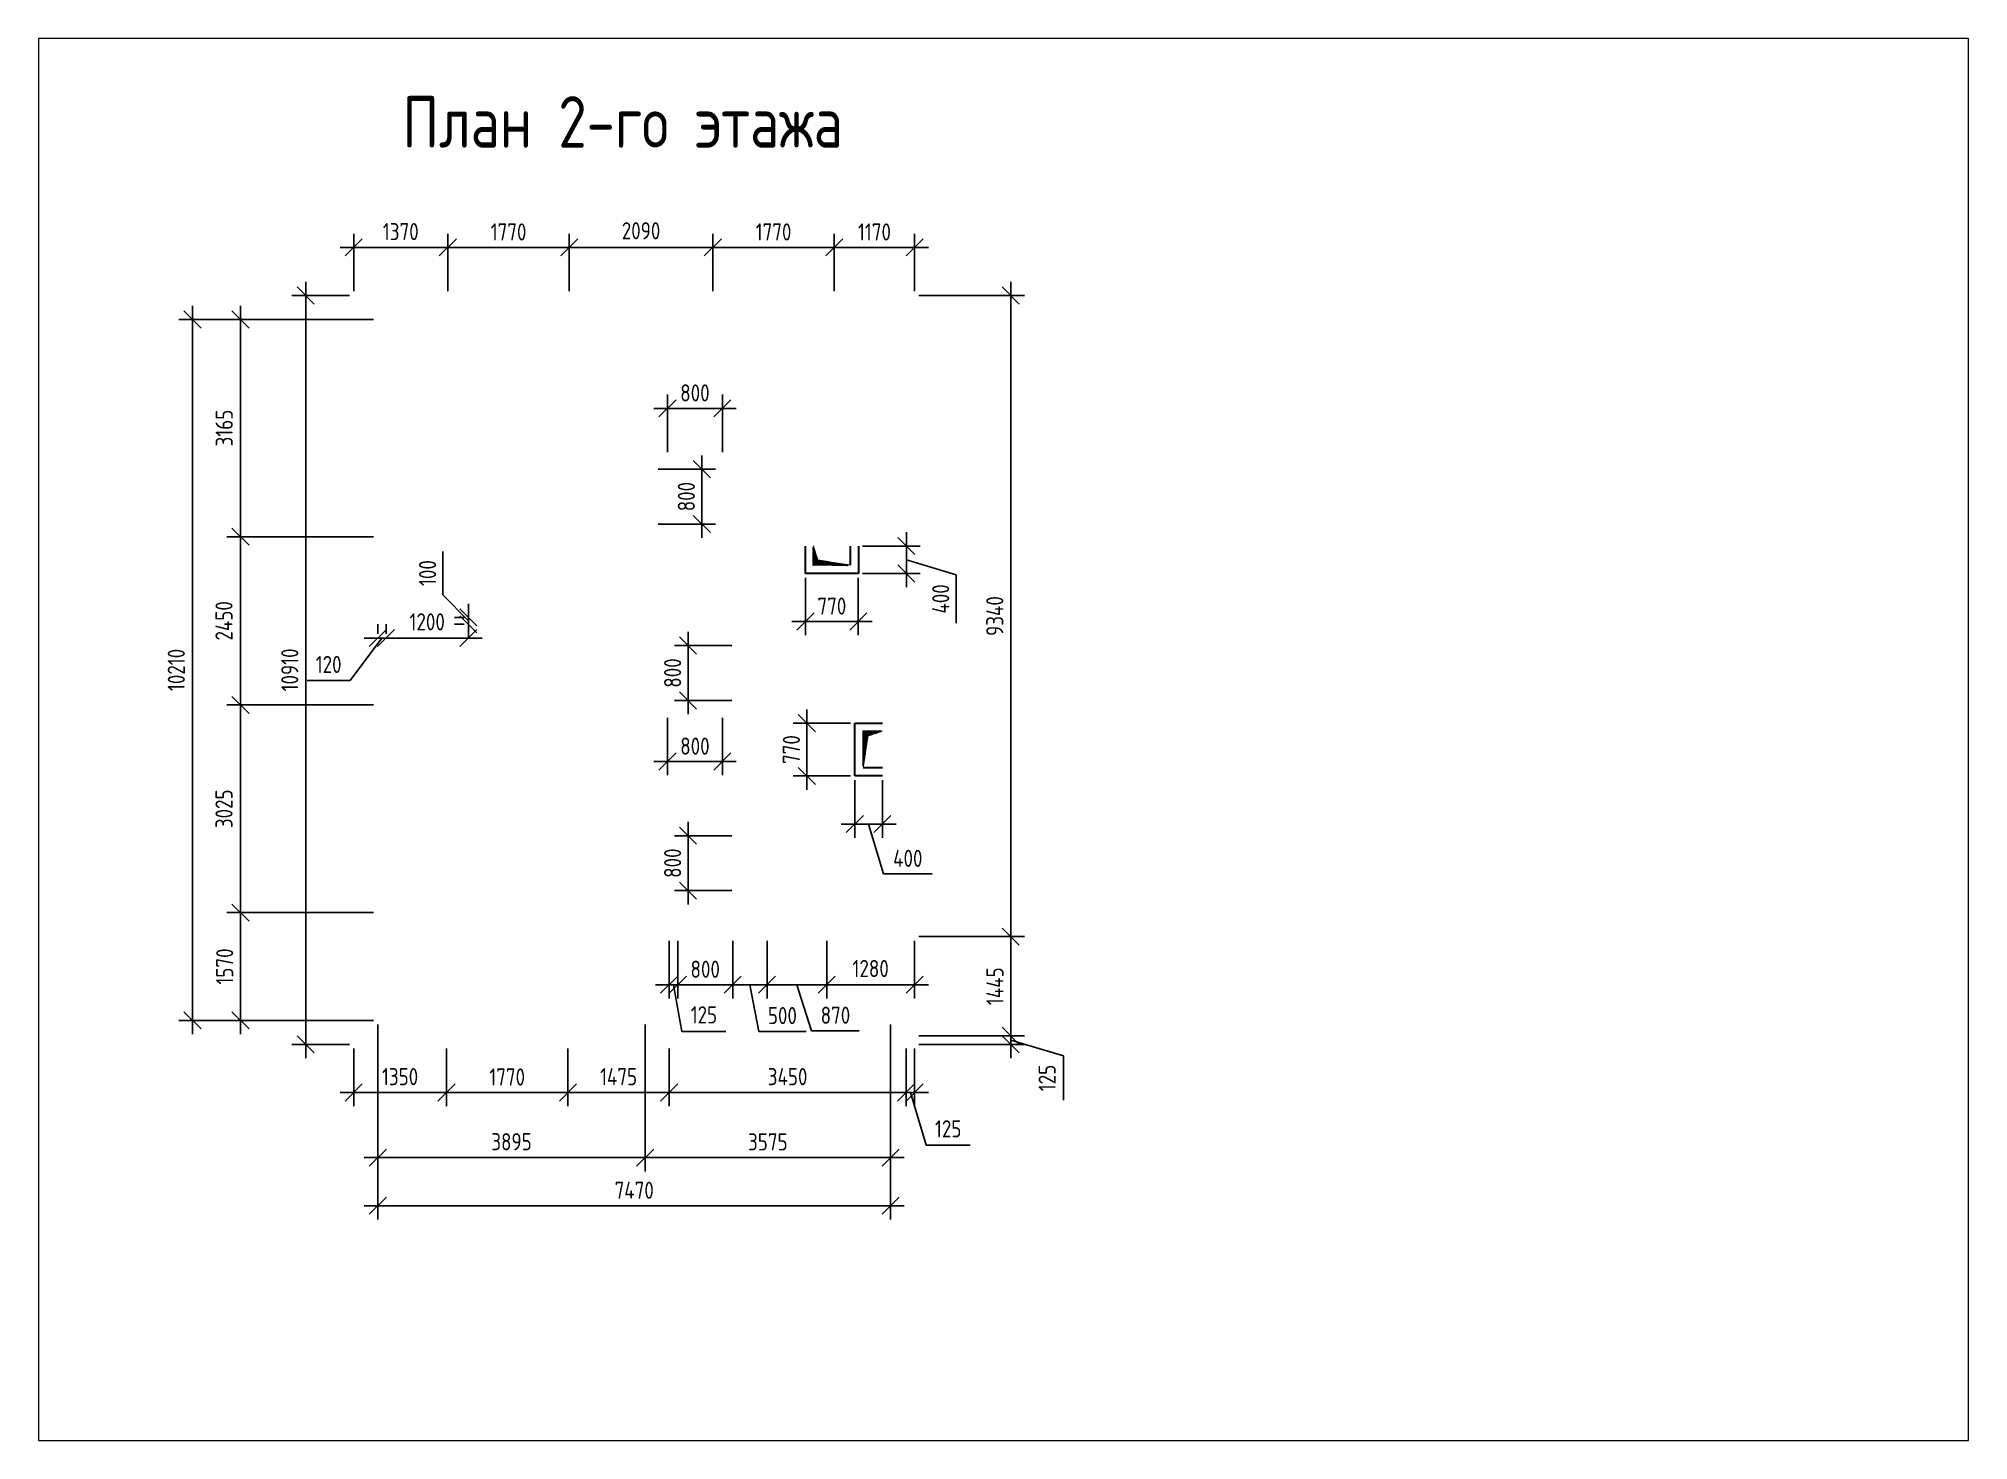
# Paper-space layout 'A3' of a CAD drawing. Header units: millimetres. Extents: x 20 to 415, y 5 to 292.
# The model-space entities are those that its viewports show. They can reach past a viewport. Long polylines and large blocks are cut down to what shows.
import ezdxf

# ---------------------------------------------------------------- set-up
doc = ezdxf.new("R2010")
doc.units = ezdxf.units.MM
doc.header["$PDMODE"] = 35
for name, color, linetype, lineweight in [('СПДС_ОБЪЕКТЫ', 62, 'Continuous', 25), ('СПДС_РАЗМЕРЫ', 152, 'Continuous', 25), ('СПДС_ТАБЛИЦЫ', 7, 'Continuous', 25)]:
    doc.layers.add(name, color=color, linetype=linetype, lineweight=lineweight)
doc.styles.add('ГОСТ 2.304', font='CS_Gost2304.shx')
doc.dimstyles.new('СПДС', dxfattribs={"dimscale": 100, "dimtxt": 2.5, "dimasz": 2.5, "dimexe": 2, "dimexo": 0.625, "dimgap": 1, "dimtad": 1, "dimdec": 0, "dimtxsty": 'ГОСТ 2.304', "dimblk": 'OBLIQUE', "dimblk1": 'OBLIQUE', "dimblk2": 'OBLIQUE', "dimcen": 0, "dimdle": 2, "dimadec": 0, "dimazin": 2, "dimtfac": 0.75, "dimtdec": 4, "dimtmove": 1, "dimatfit": 3, "dimfxl": 1, "dimtfill": 1, "dimtolj": 1, "dimarcsym": 1})

psp = doc.layouts.new('A3')

msp = doc.modelspace()

# ---------------------------------------------------------------- texts
at = {"layer": 'СПДС_ТАБЛИЦЫ', "ltscale": 100, "style": 'ГОСТ 2.304'}
msp.add_text('План 2-го этажа', height=750, dxfattribs=at).set_placement((357.5, 12713.2))

# ---------------------------------------------------------------- blocks, each defined once
blk = doc.blocks.new('_Oblique')
at = {"color": 0, "linetype": 'ByBlock', "lineweight": -2}
blk.add_line((-0.5, -0.5), (0.5, 0.5), dxfattribs=at)
blk = doc.blocks.new('*D11')
at = {"layer": 'Defpoints', "color": 0, "ltscale": 100}
for p in [(0, 10210), (0, 0), (-2700, 0)]:
    blk.add_point(p, dxfattribs=at)
at = {"layer": 'СПДС_РАЗМЕРЫ', "color": 0, "lineweight": -2, "ltscale": 100}
for p, q in [((-2700, 10410), (-2700, -200)), ((-62, 10210), (-2900, 10210)), ((-62, 0), (-2900, 0))]:
    blk.add_line(p, q, dxfattribs=at)
at = {"layer": 'СПДС_РАЗМЕРЫ', "color": 0, "lineweight": -2, "ltscale": 100, "xscale": 250, "yscale": 250, "zscale": 250}
for p, rotation in [((-2700, 10210), 90), ((-2700, 0), 270)]:
    blk.add_blockref('_Oblique', p, dxfattribs=dict(at, rotation=rotation))
at = {"layer": 'СПДС_РАЗМЕРЫ', "color": 0, "lineweight": 25, "ltscale": 100, "insert": (-2935, 5105), "char_height": 250, "attachment_point": 5, "rotation": 90, "style": 'ГОСТ 2.304', "bg_fill": 3, "box_fill_scale": 1.1, "bg_fill_color": 256, "bg_fill_true_color": 13158600, "bg_fill_transparency": 0}
blk.add_mtext('\\A1;10210', dxfattribs=at)
blk = doc.blocks.new('*D12')
at = {"layer": 'Defpoints', "color": 0, "ltscale": 100}
for p in [(0, 1570), (0, 0), (-2000, 0)]:
    blk.add_point(p, dxfattribs=at)
at = {"layer": 'СПДС_РАЗМЕРЫ', "color": 0, "lineweight": -2, "ltscale": 100}
for p, q in [((-2000, 1770), (-2000, -200)), ((-62, 1570), (-2200, 1570)), ((-62, 0), (-2200, 0))]:
    blk.add_line(p, q, dxfattribs=at)
at = {"layer": 'СПДС_РАЗМЕРЫ', "color": 0, "lineweight": -2, "ltscale": 100, "xscale": 250, "yscale": 250, "zscale": 250}
for p, rotation in [((-2000, 1570), 90), ((-2000, 0), 270)]:
    blk.add_blockref('_Oblique', p, dxfattribs=dict(at, rotation=rotation))
at = {"layer": 'СПДС_РАЗМЕРЫ', "color": 0, "lineweight": 25, "ltscale": 100, "insert": (-2230, 785), "char_height": 250, "attachment_point": 5, "rotation": 90, "style": 'ГОСТ 2.304', "bg_fill": 3, "box_fill_scale": 1.1, "bg_fill_color": 256, "bg_fill_true_color": 13158600, "bg_fill_transparency": 0}
blk.add_mtext('\\A1;1570', dxfattribs=at)
blk = doc.blocks.new('*D13')
at = {"layer": 'Defpoints', "color": 0, "ltscale": 100}
for p in [(0, 4595), (-2000, 1570), (0, 1570)]:
    blk.add_point(p, dxfattribs=at)
at = {"layer": 'СПДС_РАЗМЕРЫ', "color": 0, "lineweight": -2, "ltscale": 100}
for p, q in [((-2000, 4795), (-2000, 1370)), ((-62, 4595), (-2200, 4595)), ((-62, 1570), (-2200, 1570))]:
    blk.add_line(p, q, dxfattribs=at)
at = {"layer": 'СПДС_РАЗМЕРЫ', "color": 0, "lineweight": -2, "ltscale": 100, "xscale": 250, "yscale": 250, "zscale": 250}
for p, rotation in [((-2000, 4595), 90.00000000000001), ((-2000, 1570), 270)]:
    blk.add_blockref('_Oblique', p, dxfattribs=dict(at, rotation=rotation))
at = {"layer": 'СПДС_РАЗМЕРЫ', "color": 0, "lineweight": 25, "ltscale": 100, "insert": (-2240, 3082), "char_height": 250, "attachment_point": 5, "rotation": 90, "style": 'ГОСТ 2.304', "bg_fill": 3, "box_fill_scale": 1.1, "bg_fill_color": 256, "bg_fill_true_color": 13158600, "bg_fill_transparency": 0}
blk.add_mtext('\\A1;3025', dxfattribs=at)
blk = doc.blocks.new('*D14')
at = {"layer": 'Defpoints', "color": 0, "ltscale": 100}
for p in [(0, 7045), (-2000, 4595), (0, 4595)]:
    blk.add_point(p, dxfattribs=at)
at = {"layer": 'СПДС_РАЗМЕРЫ', "color": 0, "lineweight": -2, "ltscale": 100}
for p, q in [((-62, 7045), (-2200, 7045)), ((-2000, 7245), (-2000, 4395)), ((-62, 4595), (-2200, 4595))]:
    blk.add_line(p, q, dxfattribs=at)
at = {"layer": 'СПДС_РАЗМЕРЫ', "color": 0, "lineweight": -2, "ltscale": 100, "xscale": 250, "yscale": 250, "zscale": 250}
for p, rotation in [((-2000, 7045), 90.00000000000001), ((-2000, 4595), 270)]:
    blk.add_blockref('_Oblique', p, dxfattribs=dict(at, rotation=rotation))
at = {"layer": 'СПДС_РАЗМЕРЫ', "color": 0, "lineweight": 25, "ltscale": 100, "insert": (-2240, 5820), "char_height": 250, "attachment_point": 5, "rotation": 90, "style": 'ГОСТ 2.304', "bg_fill": 3, "box_fill_scale": 1.1, "bg_fill_color": 256, "bg_fill_true_color": 13158600, "bg_fill_transparency": 0}
blk.add_mtext('\\A1;2450', dxfattribs=at)
blk = doc.blocks.new('*D15')
at = {"layer": 'Defpoints', "color": 0, "ltscale": 100}
for p in [(0, 10210), (-2000, 7045), (0, 7045)]:
    blk.add_point(p, dxfattribs=at)
at = {"layer": 'СПДС_РАЗМЕРЫ', "color": 0, "lineweight": -2, "ltscale": 100}
for p, q in [((-2000, 10410), (-2000, 6845)), ((-62, 10210), (-2200, 10210)), ((-62, 7045), (-2200, 7045))]:
    blk.add_line(p, q, dxfattribs=at)
at = {"layer": 'СПДС_РАЗМЕРЫ', "color": 0, "lineweight": -2, "ltscale": 100, "xscale": 250, "yscale": 250, "zscale": 250}
for p, rotation in [((-2000, 10210), 90.00000000000001), ((-2000, 7045), 270)]:
    blk.add_blockref('_Oblique', p, dxfattribs=dict(at, rotation=rotation))
at = {"layer": 'СПДС_РАЗМЕРЫ', "color": 0, "lineweight": 25, "ltscale": 100, "insert": (-2237, 8628), "char_height": 250, "attachment_point": 5, "rotation": 90, "style": 'ГОСТ 2.304', "bg_fill": 3, "box_fill_scale": 1.1, "bg_fill_color": 256, "bg_fill_true_color": 13158600, "bg_fill_transparency": 0}
blk.add_mtext('\\A1;3165', dxfattribs=at)
blk = doc.blocks.new('*D16')
at = {"layer": 'Defpoints', "color": 0, "ltscale": 100}
for p in [(0, 0), (7470, 0), (0, -2700)]:
    blk.add_point(p, dxfattribs=at)
at = {"layer": 'СПДС_РАЗМЕРЫ', "color": 0, "lineweight": -2, "ltscale": 100}
for p, q in [((0, -62), (0, -2900)), ((7470, -62), (7470, -2900)), ((7670, -2700), (-200, -2700))]:
    blk.add_line(p, q, dxfattribs=at)
at = {"layer": 'СПДС_РАЗМЕРЫ', "color": 0, "lineweight": -2, "ltscale": 100, "xscale": 250, "yscale": 250, "zscale": 250, "rotation": 180}
blk.add_blockref('_Oblique', (0, -2700), dxfattribs=at)
at = {"layer": 'СПДС_РАЗМЕРЫ', "color": 0, "lineweight": -2, "ltscale": 100, "xscale": 250, "yscale": 250, "zscale": 250}
blk.add_blockref('_Oblique', (7470, -2700), dxfattribs=at)
at = {"layer": 'СПДС_РАЗМЕРЫ', "color": 0, "lineweight": 25, "ltscale": 100, "insert": (3735, -2475), "char_height": 250, "attachment_point": 5, "style": 'ГОСТ 2.304', "bg_fill": 3, "box_fill_scale": 1.1, "bg_fill_color": 256, "bg_fill_true_color": 13158600, "bg_fill_transparency": 0}
blk.add_mtext('\\A1;7470', dxfattribs=at)
blk = doc.blocks.new('*D17')
at = {"layer": 'Defpoints', "color": 0, "ltscale": 100}
for p in [(0, 0), (3895, 0), (0, -2000)]:
    blk.add_point(p, dxfattribs=at)
at = {"layer": 'СПДС_РАЗМЕРЫ', "color": 0, "lineweight": -2, "ltscale": 100}
for p, q in [((0, -62), (0, -2200)), ((3895, -62), (3895, -2200)), ((4095, -2000), (-200, -2000))]:
    blk.add_line(p, q, dxfattribs=at)
at = {"layer": 'СПДС_РАЗМЕРЫ', "color": 0, "lineweight": -2, "ltscale": 100, "xscale": 250, "yscale": 250, "zscale": 250, "rotation": 180}
blk.add_blockref('_Oblique', (0, -2000), dxfattribs=at)
at = {"layer": 'СПДС_РАЗМЕРЫ', "color": 0, "lineweight": -2, "ltscale": 100, "xscale": 250, "yscale": 250, "zscale": 250}
blk.add_blockref('_Oblique', (3895, -2000), dxfattribs=at)
at = {"layer": 'СПДС_РАЗМЕРЫ', "color": 0, "lineweight": 25, "ltscale": 100, "insert": (1948, -1768), "char_height": 250, "attachment_point": 5, "style": 'ГОСТ 2.304', "bg_fill": 3, "box_fill_scale": 1.1, "bg_fill_color": 256, "bg_fill_true_color": 13158600, "bg_fill_transparency": 0}
blk.add_mtext('\\A1;3895', dxfattribs=at)
blk = doc.blocks.new('*D18')
at = {"layer": 'Defpoints', "color": 0, "ltscale": 100}
for p in [(3895, 0), (7470, 0), (3895, -2000)]:
    blk.add_point(p, dxfattribs=at)
at = {"layer": 'СПДС_РАЗМЕРЫ', "color": 0, "lineweight": -2, "ltscale": 100}
for p, q in [((3895, -62), (3895, -2200)), ((7470, -62), (7470, -2200)), ((7670, -2000), (3695, -2000))]:
    blk.add_line(p, q, dxfattribs=at)
at = {"layer": 'СПДС_РАЗМЕРЫ', "color": 0, "lineweight": -2, "ltscale": 100, "xscale": 250, "yscale": 250, "zscale": 250, "rotation": 180}
blk.add_blockref('_Oblique', (3895, -2000), dxfattribs=at)
at = {"layer": 'СПДС_РАЗМЕРЫ', "color": 0, "lineweight": -2, "ltscale": 100, "xscale": 250, "yscale": 250, "zscale": 250}
blk.add_blockref('_Oblique', (7470, -2000), dxfattribs=at)
at = {"layer": 'СПДС_РАЗМЕРЫ', "color": 0, "lineweight": 25, "ltscale": 100, "insert": (5682, -1770), "char_height": 250, "attachment_point": 5, "style": 'ГОСТ 2.304', "bg_fill": 3, "box_fill_scale": 1.1, "bg_fill_color": 256, "bg_fill_true_color": 13158600, "bg_fill_transparency": 0}
blk.add_mtext('\\A1;3575', dxfattribs=at)
blk = doc.blocks.new('*D25')
at = {"layer": 'Defpoints', "color": 0, "ltscale": 100}
for p in [(1020, 11260), (-350, 10560), (1020, 10560)]:
    blk.add_point(p, dxfattribs=at)
at = {"layer": 'СПДС_РАЗМЕРЫ', "color": 0, "lineweight": -2, "ltscale": 100}
for p, q in [((-550, 11260), (1220, 11260)), ((-350, 10622), (-350, 11460)), ((1020, 10622), (1020, 11460))]:
    blk.add_line(p, q, dxfattribs=at)
at = {"layer": 'СПДС_РАЗМЕРЫ', "color": 0, "lineweight": -2, "ltscale": 100, "xscale": 250, "yscale": 250, "zscale": 250, "rotation": 180}
blk.add_blockref('_Oblique', (-350, 11260), dxfattribs=at)
at = {"layer": 'СПДС_РАЗМЕРЫ', "color": 0, "lineweight": -2, "ltscale": 100, "xscale": 250, "yscale": 250, "zscale": 250}
blk.add_blockref('_Oblique', (1020, 11260), dxfattribs=at)
at = {"layer": 'СПДС_РАЗМЕРЫ', "color": 0, "ltscale": 100, "insert": (335, 11490), "char_height": 250, "attachment_point": 5, "style": 'ГОСТ 2.304', "bg_fill": 3, "box_fill_scale": 1.1, "bg_fill_color": 256, "bg_fill_true_color": 13158600, "bg_fill_transparency": 0}
blk.add_mtext('\\A1;1370', dxfattribs=at)
blk = doc.blocks.new('*D28')
at = {"layer": 'Defpoints', "color": 0, "ltscale": 100}
for p in [(2790, 11260), (1020, 10560), (2790, 10560)]:
    blk.add_point(p, dxfattribs=at)
at = {"layer": 'СПДС_РАЗМЕРЫ', "color": 0, "lineweight": -2, "ltscale": 100}
for p, q in [((820, 11260), (2990, 11260)), ((1020, 10622), (1020, 11460)), ((2790, 10622), (2790, 11460))]:
    blk.add_line(p, q, dxfattribs=at)
at = {"layer": 'СПДС_РАЗМЕРЫ', "color": 0, "lineweight": -2, "ltscale": 100, "xscale": 250, "yscale": 250, "zscale": 250, "rotation": 180}
blk.add_blockref('_Oblique', (1020, 11260), dxfattribs=at)
at = {"layer": 'СПДС_РАЗМЕРЫ', "color": 0, "lineweight": -2, "ltscale": 100, "xscale": 250, "yscale": 250, "zscale": 250}
blk.add_blockref('_Oblique', (2790, 11260), dxfattribs=at)
at = {"layer": 'СПДС_РАЗМЕРЫ', "color": 0, "ltscale": 100, "insert": (1905, 11485), "char_height": 250, "attachment_point": 5, "style": 'ГОСТ 2.304', "bg_fill": 3, "box_fill_scale": 1.1, "bg_fill_color": 256, "bg_fill_true_color": 13158600, "bg_fill_transparency": 0}
blk.add_mtext('\\A1;1770', dxfattribs=at)
blk = doc.blocks.new('*D31')
at = {"layer": 'Defpoints', "color": 0, "ltscale": 100}
for p in [(4880, 11260), (2790, 10560), (4880, 10560)]:
    blk.add_point(p, dxfattribs=at)
at = {"layer": 'СПДС_РАЗМЕРЫ', "color": 0, "lineweight": -2, "ltscale": 100}
for p, q in [((2590, 11260), (5080, 11260)), ((2790, 10622), (2790, 11460)), ((4880, 10622), (4880, 11460))]:
    blk.add_line(p, q, dxfattribs=at)
at = {"layer": 'СПДС_РАЗМЕРЫ', "color": 0, "lineweight": -2, "ltscale": 100, "xscale": 250, "yscale": 250, "zscale": 250, "rotation": 180}
blk.add_blockref('_Oblique', (2790, 11260), dxfattribs=at)
at = {"layer": 'СПДС_РАЗМЕРЫ', "color": 0, "lineweight": -2, "ltscale": 100, "xscale": 250, "yscale": 250, "zscale": 250}
blk.add_blockref('_Oblique', (4880, 11260), dxfattribs=at)
at = {"layer": 'СПДС_РАЗМЕРЫ', "color": 0, "ltscale": 100, "insert": (3835, 11502), "char_height": 250, "attachment_point": 5, "style": 'ГОСТ 2.304', "bg_fill": 3, "box_fill_scale": 1.1, "bg_fill_color": 256, "bg_fill_true_color": 13158600, "bg_fill_transparency": 0}
blk.add_mtext('\\A1;2090', dxfattribs=at)
blk = doc.blocks.new('*D34')
at = {"layer": 'Defpoints', "color": 0, "ltscale": 100}
for p in [(6650, 11260), (4880, 10560), (6650, 10560)]:
    blk.add_point(p, dxfattribs=at)
at = {"layer": 'СПДС_РАЗМЕРЫ', "color": 0, "lineweight": -2, "ltscale": 100}
for p, q in [((4680, 11260), (6850, 11260)), ((4880, 10622), (4880, 11460)), ((6650, 10622), (6650, 11460))]:
    blk.add_line(p, q, dxfattribs=at)
at = {"layer": 'СПДС_РАЗМЕРЫ', "color": 0, "lineweight": -2, "ltscale": 100, "xscale": 250, "yscale": 250, "zscale": 250, "rotation": 180}
blk.add_blockref('_Oblique', (4880, 11260), dxfattribs=at)
at = {"layer": 'СПДС_РАЗМЕРЫ', "color": 0, "lineweight": -2, "ltscale": 100, "xscale": 250, "yscale": 250, "zscale": 250}
blk.add_blockref('_Oblique', (6650, 11260), dxfattribs=at)
at = {"layer": 'СПДС_РАЗМЕРЫ', "color": 0, "ltscale": 100, "insert": (5765, 11485), "char_height": 250, "attachment_point": 5, "style": 'ГОСТ 2.304', "bg_fill": 3, "box_fill_scale": 1.1, "bg_fill_color": 256, "bg_fill_true_color": 13158600, "bg_fill_transparency": 0}
blk.add_mtext('\\A1;1770', dxfattribs=at)
blk = doc.blocks.new('*D37')
at = {"layer": 'Defpoints', "color": 0, "ltscale": 100}
for p in [(7820, 11260), (6650, 10560), (7820, 10560)]:
    blk.add_point(p, dxfattribs=at)
at = {"layer": 'СПДС_РАЗМЕРЫ', "color": 0, "lineweight": -2, "ltscale": 100}
for p, q in [((6450, 11260), (8020, 11260)), ((6650, 10622), (6650, 11460)), ((7820, 10622), (7820, 11460))]:
    blk.add_line(p, q, dxfattribs=at)
at = {"layer": 'СПДС_РАЗМЕРЫ', "color": 0, "lineweight": -2, "ltscale": 100, "xscale": 250, "yscale": 250, "zscale": 250, "rotation": 180}
blk.add_blockref('_Oblique', (6650, 11260), dxfattribs=at)
at = {"layer": 'СПДС_РАЗМЕРЫ', "color": 0, "lineweight": -2, "ltscale": 100, "xscale": 250, "yscale": 250, "zscale": 250}
blk.add_blockref('_Oblique', (7820, 11260), dxfattribs=at)
at = {"layer": 'СПДС_РАЗМЕРЫ', "color": 0, "ltscale": 100, "insert": (7235, 11485), "char_height": 250, "attachment_point": 5, "style": 'ГОСТ 2.304', "bg_fill": 3, "box_fill_scale": 1.1, "bg_fill_color": 256, "bg_fill_true_color": 13158600, "bg_fill_transparency": 0}
blk.add_mtext('\\A1;1170', dxfattribs=at)
blk = doc.blocks.new('*D40')
at = {"layer": 'Defpoints', "color": 0, "ltscale": 100}
for p in [(7820, 10560), (7820, 1220), (9220, 1220)]:
    blk.add_point(p, dxfattribs=at)
at = {"layer": 'СПДС_РАЗМЕРЫ', "color": 0, "lineweight": -2, "ltscale": 100}
for p, q in [((9220, 10760), (9220, 1020)), ((7882, 10560), (9420, 10560)), ((7882, 1220), (9420, 1220))]:
    blk.add_line(p, q, dxfattribs=at)
at = {"layer": 'СПДС_РАЗМЕРЫ', "color": 0, "lineweight": -2, "ltscale": 100, "xscale": 250, "yscale": 250, "zscale": 250}
for p, rotation in [((9220, 10560), 90), ((9220, 1220), 270)]:
    blk.add_blockref('_Oblique', p, dxfattribs=dict(at, rotation=rotation))
at = {"layer": 'СПДС_РАЗМЕРЫ', "color": 0, "ltscale": 100, "insert": (8988, 5890), "char_height": 250, "attachment_point": 5, "rotation": 90, "style": 'ГОСТ 2.304', "bg_fill": 3, "box_fill_scale": 1.1, "bg_fill_color": 256, "bg_fill_true_color": 13158600, "bg_fill_transparency": 0}
blk.add_mtext('\\A1;9340', dxfattribs=at)
blk = doc.blocks.new('*D43')
at = {"layer": 'Defpoints', "color": 0, "ltscale": 100}
for p in [(6540, 1220), (7820, 1220), (6540, 520)]:
    blk.add_point(p, dxfattribs=at)
at = {"layer": 'СПДС_РАЗМЕРЫ', "color": 0, "lineweight": -2, "ltscale": 100}
for p, q in [((6540, 1158), (6540, 320)), ((7820, 1158), (7820, 320)), ((8020, 520), (6340, 520))]:
    blk.add_line(p, q, dxfattribs=at)
at = {"layer": 'СПДС_РАЗМЕРЫ', "color": 0, "lineweight": -2, "ltscale": 100, "xscale": 250, "yscale": 250, "zscale": 250, "rotation": 180}
blk.add_blockref('_Oblique', (6540, 520), dxfattribs=at)
at = {"layer": 'СПДС_РАЗМЕРЫ', "color": 0, "lineweight": -2, "ltscale": 100, "xscale": 250, "yscale": 250, "zscale": 250}
blk.add_blockref('_Oblique', (7820, 520), dxfattribs=at)
at = {"layer": 'СПДС_РАЗМЕРЫ', "color": 0, "ltscale": 100, "insert": (7180, 755), "char_height": 250, "attachment_point": 5, "style": 'ГОСТ 2.304', "bg_fill": 3, "box_fill_scale": 1.1, "bg_fill_color": 256, "bg_fill_true_color": 13158600, "bg_fill_transparency": 0}
blk.add_mtext('\\A1;1280', dxfattribs=at)
blk = doc.blocks.new('*D46')
at = {"layer": 'Defpoints', "color": 0, "ltscale": 100}
for p in [(5670, 1220), (6540, 1220), (6540, 520)]:
    blk.add_point(p, dxfattribs=at)
at = {"layer": 'СПДС_РАЗМЕРЫ', "color": 0, "lineweight": -2, "ltscale": 100}
for p, q in [((5670, 1158), (5670, 320)), ((6540, 1158), (6540, 320)), ((5470, 520), (6740, 520)), ((6320, -150), (6105, 520)), ((7014, -150), (6320, -150))]:
    blk.add_line(p, q, dxfattribs=at)
at = {"layer": 'СПДС_РАЗМЕРЫ', "color": 0, "lineweight": -2, "ltscale": 100, "xscale": 250, "yscale": 250, "zscale": 250, "rotation": 180}
blk.add_blockref('_Oblique', (5670, 520), dxfattribs=at)
at = {"layer": 'СПДС_РАЗМЕРЫ', "color": 0, "lineweight": -2, "ltscale": 100, "xscale": 250, "yscale": 250, "zscale": 250}
blk.add_blockref('_Oblique', (6540, 520), dxfattribs=at)
at = {"layer": 'СПДС_РАЗМЕРЫ', "color": 0, "ltscale": 100, "insert": (6667, 75), "char_height": 250, "attachment_point": 5, "style": 'ГОСТ 2.304', "bg_fill": 3, "box_fill_scale": 1.1, "bg_fill_color": 256, "bg_fill_true_color": 13158600, "bg_fill_transparency": 0}
blk.add_mtext('\\A1;870', dxfattribs=at)
blk = doc.blocks.new('*D53')
at = {"layer": 'Defpoints', "color": 0, "ltscale": 100}
for p in [(5170, 1220), (5670, 1220), (5170, 520)]:
    blk.add_point(p, dxfattribs=at)
at = {"layer": 'СПДС_РАЗМЕРЫ', "color": 0, "lineweight": -2, "ltscale": 100}
for p, q in [((5170, 1158), (5170, 320)), ((5670, 1158), (5670, 320)), ((5870, 520), (4970, 520)), ((5550, -160), (5420, 520)), ((6238, -160), (5550, -160))]:
    blk.add_line(p, q, dxfattribs=at)
at = {"layer": 'СПДС_РАЗМЕРЫ', "color": 0, "lineweight": -2, "ltscale": 100, "xscale": 250, "yscale": 250, "zscale": 250, "rotation": 180}
blk.add_blockref('_Oblique', (5170, 520), dxfattribs=at)
at = {"layer": 'СПДС_РАЗМЕРЫ', "color": 0, "lineweight": -2, "ltscale": 100, "xscale": 250, "yscale": 250, "zscale": 250}
blk.add_blockref('_Oblique', (5670, 520), dxfattribs=at)
at = {"layer": 'СПДС_РАЗМЕРЫ', "color": 0, "ltscale": 100, "insert": (5894, 70), "char_height": 250, "attachment_point": 5, "style": 'ГОСТ 2.304', "bg_fill": 3, "box_fill_scale": 1.1, "bg_fill_color": 256, "bg_fill_true_color": 13158600, "bg_fill_transparency": 0}
blk.add_mtext('\\A1;500', dxfattribs=at)
blk = doc.blocks.new('*D56')
at = {"layer": 'Defpoints', "color": 0, "ltscale": 100}
for p in [(4370, 1220), (5170, 1220), (5170, 520)]:
    blk.add_point(p, dxfattribs=at)
at = {"layer": 'СПДС_РАЗМЕРЫ', "color": 0, "lineweight": -2, "ltscale": 100}
for p, q in [((4370, 1158), (4370, 320)), ((5170, 1158), (5170, 320)), ((4170, 520), (5370, 520))]:
    blk.add_line(p, q, dxfattribs=at)
at = {"layer": 'СПДС_РАЗМЕРЫ', "color": 0, "lineweight": -2, "ltscale": 100, "xscale": 250, "yscale": 250, "zscale": 250, "rotation": 180}
blk.add_blockref('_Oblique', (4370, 520), dxfattribs=at)
at = {"layer": 'СПДС_РАЗМЕРЫ', "color": 0, "lineweight": -2, "ltscale": 100, "xscale": 250, "yscale": 250, "zscale": 250}
blk.add_blockref('_Oblique', (5170, 520), dxfattribs=at)
at = {"layer": 'СПДС_РАЗМЕРЫ', "color": 0, "ltscale": 100, "insert": (4770, 745), "char_height": 250, "attachment_point": 5, "style": 'ГОСТ 2.304', "bg_fill": 3, "box_fill_scale": 1.1, "bg_fill_color": 256, "bg_fill_true_color": 13158600, "bg_fill_transparency": 0}
blk.add_mtext('\\A1;800', dxfattribs=at)
blk = doc.blocks.new('*D61')
at = {"layer": 'Defpoints', "color": 0, "ltscale": 100}
for p in [(4245, 1220), (4370, 1220), (4370, 520)]:
    blk.add_point(p, dxfattribs=at)
at = {"layer": 'СПДС_РАЗМЕРЫ', "color": 0, "lineweight": -2, "ltscale": 100}
for p, q in [((4245, 1158), (4245, 320)), ((4370, 1158), (4370, 320)), ((4045, 520), (4570, 520)), ((4430, -160), (4308, 520)), ((5072, -160), (4430, -160))]:
    blk.add_line(p, q, dxfattribs=at)
at = {"layer": 'СПДС_РАЗМЕРЫ', "color": 0, "lineweight": -2, "ltscale": 100, "xscale": 250, "yscale": 250, "zscale": 250}
blk.add_blockref('_Oblique', (4245, 520), dxfattribs=at)
at = {"layer": 'СПДС_РАЗМЕРЫ', "color": 0, "lineweight": -2, "ltscale": 100, "xscale": 250, "yscale": 250, "zscale": 250, "rotation": 180}
blk.add_blockref('_Oblique', (4370, 520), dxfattribs=at)
at = {"layer": 'СПДС_РАЗМЕРЫ', "color": 0, "ltscale": 100, "insert": (4751, 80), "char_height": 250, "attachment_point": 5, "style": 'ГОСТ 2.304', "bg_fill": 3, "box_fill_scale": 1.1, "bg_fill_color": 256, "bg_fill_true_color": 13158600, "bg_fill_transparency": 0}
blk.add_mtext('\\A1;125', dxfattribs=at)
blk = doc.blocks.new('*D68')
at = {"layer": 'Defpoints', "color": 0, "ltscale": 100}
for p in [(7820, 1220), (7820, -225), (9220, -225)]:
    blk.add_point(p, dxfattribs=at)
at = {"layer": 'СПДС_РАЗМЕРЫ', "color": 0, "lineweight": -2, "ltscale": 100}
for p, q in [((9220, 1420), (9220, -425)), ((7882, 1220), (9420, 1220)), ((7882, -225), (9420, -225))]:
    blk.add_line(p, q, dxfattribs=at)
at = {"layer": 'СПДС_РАЗМЕРЫ', "color": 0, "lineweight": -2, "ltscale": 100, "xscale": 250, "yscale": 250, "zscale": 250}
for p, rotation in [((9220, 1220), 90), ((9220, -225), 270)]:
    blk.add_blockref('_Oblique', p, dxfattribs=dict(at, rotation=rotation))
at = {"layer": 'СПДС_РАЗМЕРЫ', "color": 0, "ltscale": 100, "insert": (8990, 497), "char_height": 250, "attachment_point": 5, "rotation": 90, "style": 'ГОСТ 2.304', "bg_fill": 3, "box_fill_scale": 1.1, "bg_fill_color": 256, "bg_fill_true_color": 13158600, "bg_fill_transparency": 0}
blk.add_mtext('\\A1;1445', dxfattribs=at)
blk = doc.blocks.new('*D73')
at = {"layer": 'Defpoints', "color": 0, "ltscale": 100}
for p in [(7820, -225), (9220, -225), (7820, -350)]:
    blk.add_point(p, dxfattribs=at)
at = {"layer": 'СПДС_РАЗМЕРЫ', "color": 0, "lineweight": -2, "ltscale": 100}
for p, q in [((7882, -225), (9420, -225)), ((9220, -550), (9220, -25)), ((7882, -350), (9420, -350)), ((9990, -518), (9220, -288)), ((9990, -1160), (9990, -518))]:
    blk.add_line(p, q, dxfattribs=at)
at = {"layer": 'СПДС_РАЗМЕРЫ', "color": 0, "lineweight": -2, "ltscale": 100, "xscale": 250, "yscale": 250, "zscale": 250}
for p, rotation in [((9220, -225), 270), ((9220, -350), 90)]:
    blk.add_blockref('_Oblique', p, dxfattribs=dict(at, rotation=rotation))
at = {"layer": 'СПДС_РАЗМЕРЫ', "color": 0, "ltscale": 100, "insert": (9750, -839), "char_height": 250, "attachment_point": 5, "rotation": 90, "style": 'ГОСТ 2.304', "bg_fill": 3, "box_fill_scale": 1.1, "bg_fill_color": 256, "bg_fill_true_color": 13158600, "bg_fill_transparency": 0}
blk.add_mtext('\\A1;125', dxfattribs=at)
blk = doc.blocks.new('*D76')
at = {"layer": 'Defpoints', "color": 0, "ltscale": 100}
for p in [(7695, -350), (7820, -350), (7695, -1050)]:
    blk.add_point(p, dxfattribs=at)
at = {"layer": 'СПДС_РАЗМЕРЫ', "color": 0, "lineweight": -2, "ltscale": 100}
for p, q in [((7695, -412), (7695, -1250)), ((7820, -412), (7820, -1250)), ((8020, -1050), (7495, -1050)), ((7988, -1820), (7758, -1050)), ((8630, -1820), (7988, -1820))]:
    blk.add_line(p, q, dxfattribs=at)
at = {"layer": 'СПДС_РАЗМЕРЫ', "color": 0, "lineweight": -2, "ltscale": 100, "xscale": 250, "yscale": 250, "zscale": 250}
blk.add_blockref('_Oblique', (7695, -1050), dxfattribs=at)
at = {"layer": 'СПДС_РАЗМЕРЫ', "color": 0, "lineweight": -2, "ltscale": 100, "xscale": 250, "yscale": 250, "zscale": 250, "rotation": 180}
blk.add_blockref('_Oblique', (7820, -1050), dxfattribs=at)
at = {"layer": 'СПДС_РАЗМЕРЫ', "color": 0, "ltscale": 100, "insert": (8309, -1580), "char_height": 250, "attachment_point": 5, "style": 'ГОСТ 2.304', "bg_fill": 3, "box_fill_scale": 1.1, "bg_fill_color": 256, "bg_fill_true_color": 13158600, "bg_fill_transparency": 0}
blk.add_mtext('\\A1;125', dxfattribs=at)
blk = doc.blocks.new('*D81')
at = {"layer": 'Defpoints', "color": 0, "ltscale": 100}
for p in [(4245, -350), (7695, -350), (4245, -1050)]:
    blk.add_point(p, dxfattribs=at)
at = {"layer": 'СПДС_РАЗМЕРЫ', "color": 0, "lineweight": -2, "ltscale": 100}
for p, q in [((4245, -412), (4245, -1250)), ((7695, -412), (7695, -1250)), ((7895, -1050), (4045, -1050))]:
    blk.add_line(p, q, dxfattribs=at)
at = {"layer": 'СПДС_РАЗМЕРЫ', "color": 0, "lineweight": -2, "ltscale": 100, "xscale": 250, "yscale": 250, "zscale": 250, "rotation": 180}
blk.add_blockref('_Oblique', (4245, -1050), dxfattribs=at)
at = {"layer": 'СПДС_РАЗМЕРЫ', "color": 0, "lineweight": -2, "ltscale": 100, "xscale": 250, "yscale": 250, "zscale": 250}
blk.add_blockref('_Oblique', (7695, -1050), dxfattribs=at)
at = {"layer": 'СПДС_РАЗМЕРЫ', "color": 0, "ltscale": 100, "insert": (5970, -820), "char_height": 250, "attachment_point": 5, "style": 'ГОСТ 2.304', "bg_fill": 3, "box_fill_scale": 1.1, "bg_fill_color": 256, "bg_fill_true_color": 13158600, "bg_fill_transparency": 0}
blk.add_mtext('\\A1;3450', dxfattribs=at)
blk = doc.blocks.new('*D84')
at = {"layer": 'Defpoints', "color": 0, "ltscale": 100}
for p in [(2770, -350), (4245, -350), (2770, -1050)]:
    blk.add_point(p, dxfattribs=at)
at = {"layer": 'СПДС_РАЗМЕРЫ', "color": 0, "lineweight": -2, "ltscale": 100}
for p, q in [((2770, -412), (2770, -1250)), ((4245, -412), (4245, -1250)), ((4445, -1050), (2570, -1050))]:
    blk.add_line(p, q, dxfattribs=at)
at = {"layer": 'СПДС_РАЗМЕРЫ', "color": 0, "lineweight": -2, "ltscale": 100, "xscale": 250, "yscale": 250, "zscale": 250, "rotation": 180}
blk.add_blockref('_Oblique', (2770, -1050), dxfattribs=at)
at = {"layer": 'СПДС_РАЗМЕРЫ', "color": 0, "lineweight": -2, "ltscale": 100, "xscale": 250, "yscale": 250, "zscale": 250}
blk.add_blockref('_Oblique', (4245, -1050), dxfattribs=at)
at = {"layer": 'СПДС_РАЗМЕРЫ', "color": 0, "ltscale": 100, "insert": (3508, -820), "char_height": 250, "attachment_point": 5, "style": 'ГОСТ 2.304', "bg_fill": 3, "box_fill_scale": 1.1, "bg_fill_color": 256, "bg_fill_true_color": 13158600, "bg_fill_transparency": 0}
blk.add_mtext('\\A1;1475', dxfattribs=at)
blk = doc.blocks.new('*D87')
at = {"layer": 'Defpoints', "color": 0, "ltscale": 100}
for p in [(1000, -350), (2770, -350), (1000, -1050)]:
    blk.add_point(p, dxfattribs=at)
at = {"layer": 'СПДС_РАЗМЕРЫ', "color": 0, "lineweight": -2, "ltscale": 100}
for p, q in [((1000, -412), (1000, -1250)), ((2770, -412), (2770, -1250)), ((2970, -1050), (800, -1050))]:
    blk.add_line(p, q, dxfattribs=at)
at = {"layer": 'СПДС_РАЗМЕРЫ', "color": 0, "lineweight": -2, "ltscale": 100, "xscale": 250, "yscale": 250, "zscale": 250, "rotation": 180}
blk.add_blockref('_Oblique', (1000, -1050), dxfattribs=at)
at = {"layer": 'СПДС_РАЗМЕРЫ', "color": 0, "lineweight": -2, "ltscale": 100, "xscale": 250, "yscale": 250, "zscale": 250}
blk.add_blockref('_Oblique', (2770, -1050), dxfattribs=at)
at = {"layer": 'СПДС_РАЗМЕРЫ', "color": 0, "ltscale": 100, "insert": (1885, -825), "char_height": 250, "attachment_point": 5, "style": 'ГОСТ 2.304', "bg_fill": 3, "box_fill_scale": 1.1, "bg_fill_color": 256, "bg_fill_true_color": 13158600, "bg_fill_transparency": 0}
blk.add_mtext('\\A1;1770', dxfattribs=at)
blk = doc.blocks.new('*D90')
at = {"layer": 'Defpoints', "color": 0, "ltscale": 100}
for p in [(-350, -350), (1000, -350), (1000, -1050)]:
    blk.add_point(p, dxfattribs=at)
at = {"layer": 'СПДС_РАЗМЕРЫ', "color": 0, "lineweight": -2, "ltscale": 100}
for p, q in [((-350, -412), (-350, -1250)), ((1000, -412), (1000, -1250)), ((-550, -1050), (1200, -1050))]:
    blk.add_line(p, q, dxfattribs=at)
at = {"layer": 'СПДС_РАЗМЕРЫ', "color": 0, "lineweight": -2, "ltscale": 100, "xscale": 250, "yscale": 250, "zscale": 250, "rotation": 180}
blk.add_blockref('_Oblique', (-350, -1050), dxfattribs=at)
at = {"layer": 'СПДС_РАЗМЕРЫ', "color": 0, "lineweight": -2, "ltscale": 100, "xscale": 250, "yscale": 250, "zscale": 250}
blk.add_blockref('_Oblique', (1000, -1050), dxfattribs=at)
at = {"layer": 'СПДС_РАЗМЕРЫ', "color": 0, "ltscale": 100, "insert": (325, -820), "char_height": 250, "attachment_point": 5, "style": 'ГОСТ 2.304', "bg_fill": 3, "box_fill_scale": 1.1, "bg_fill_color": 256, "bg_fill_true_color": 13158600, "bg_fill_transparency": 0}
blk.add_mtext('\\A1;1350', dxfattribs=at)
blk = doc.blocks.new('*D93')
at = {"layer": 'Defpoints', "color": 0, "ltscale": 100}
for p in [(-1050, 10560), (-350, 10560), (-350, -350)]:
    blk.add_point(p, dxfattribs=at)
at = {"layer": 'СПДС_РАЗМЕРЫ', "color": 0, "lineweight": -2, "ltscale": 100}
for p, q in [((-1050, -550), (-1050, 10760)), ((-412, 10560), (-1250, 10560)), ((-412, -350), (-1250, -350))]:
    blk.add_line(p, q, dxfattribs=at)
at = {"layer": 'СПДС_РАЗМЕРЫ', "color": 0, "lineweight": -2, "ltscale": 100, "xscale": 250, "yscale": 250, "zscale": 250}
for p, rotation in [((-1050, 10560), 90), ((-1050, -350), 270)]:
    blk.add_blockref('_Oblique', p, dxfattribs=dict(at, rotation=rotation))
at = {"layer": 'СПДС_РАЗМЕРЫ', "color": 0, "ltscale": 100, "insert": (-1282, 5105), "char_height": 250, "attachment_point": 5, "rotation": 90, "style": 'ГОСТ 2.304', "bg_fill": 3, "box_fill_scale": 1.1, "bg_fill_color": 256, "bg_fill_true_color": 13158600, "bg_fill_transparency": 0}
blk.add_mtext('\\A1;10910', dxfattribs=at)
blk = doc.blocks.new('*D96')
at = {"layer": 'Defpoints', "color": 0, "ltscale": 100}
for p in [(1320, 5870), (1320, 5770), (1320, 5770)]:
    blk.add_point(p, dxfattribs=at)
at = {"layer": 'СПДС_РАЗМЕРЫ', "color": 0, "lineweight": -2, "ltscale": 100}
for p, q in [((950, 6831), (950, 6200)), ((950, 6200), (1320, 5820)), ((1320, 6070), (1320, 5570)), ((1258, 5870), (1120, 5870)), ((1258, 5770), (1120, 5770))]:
    blk.add_line(p, q, dxfattribs=at)
at = {"layer": 'СПДС_РАЗМЕРЫ', "color": 0, "lineweight": -2, "ltscale": 100, "xscale": 250, "yscale": 250, "zscale": 250}
for p, rotation in [((1320, 5870), 270), ((1320, 5770), 90)]:
    blk.add_blockref('_Oblique', p, dxfattribs=dict(at, rotation=rotation))
at = {"layer": 'СПДС_РАЗМЕРЫ', "color": 0, "ltscale": 100, "insert": (725, 6516), "char_height": 250, "attachment_point": 5, "rotation": 90, "style": 'ГОСТ 2.304', "bg_fill": 3, "box_fill_scale": 1.1, "bg_fill_color": 256, "bg_fill_true_color": 13158600, "bg_fill_transparency": 0}
blk.add_mtext('\\A1;100', dxfattribs=at)
blk = doc.blocks.new('*D100')
at = {"layer": 'Defpoints', "color": 0, "ltscale": 100}
for p in [(120, 5570), (120, 5570), (1320, 5570)]:
    blk.add_point(p, dxfattribs=at)
at = {"layer": 'СПДС_РАЗМЕРЫ', "color": 0, "lineweight": -2, "ltscale": 100}
for p, q in [((120, 5632), (120, 5770)), ((1320, 5632), (1320, 5770)), ((1520, 5570), (-80, 5570))]:
    blk.add_line(p, q, dxfattribs=at)
at = {"layer": 'СПДС_РАЗМЕРЫ', "color": 0, "lineweight": -2, "ltscale": 100, "xscale": 250, "yscale": 250, "zscale": 250, "rotation": 180}
blk.add_blockref('_Oblique', (120, 5570), dxfattribs=at)
at = {"layer": 'СПДС_РАЗМЕРЫ', "color": 0, "lineweight": -2, "ltscale": 100, "xscale": 250, "yscale": 250, "zscale": 250}
blk.add_blockref('_Oblique', (1320, 5570), dxfattribs=at)
at = {"layer": 'СПДС_РАЗМЕРЫ', "color": 0, "ltscale": 100, "insert": (720, 5805), "char_height": 250, "attachment_point": 5, "style": 'ГОСТ 2.304', "bg_fill": 3, "box_fill_scale": 1.1, "bg_fill_color": 256, "bg_fill_true_color": 13158600, "bg_fill_transparency": 0}
blk.add_mtext('\\A1;1200', dxfattribs=at)
blk = doc.blocks.new('*D150')
at = {"layer": 'Defpoints', "color": 0, "ltscale": 100}
for p in [(0, 5570), (120, 5570), (120, 5570)]:
    blk.add_point(p, dxfattribs=at)
at = {"layer": 'СПДС_РАЗМЕРЫ', "color": 0, "lineweight": -2, "ltscale": 100}
for p, q in [((0, 5632), (0, 5770)), ((120, 5632), (120, 5770)), ((-400, 4950), (60, 5570)), ((-200, 5570), (320, 5570)), ((-1031, 4950), (-400, 4950))]:
    blk.add_line(p, q, dxfattribs=at)
at = {"layer": 'СПДС_РАЗМЕРЫ', "color": 0, "lineweight": -2, "ltscale": 100, "xscale": 250, "yscale": 250, "zscale": 250}
blk.add_blockref('_Oblique', (0, 5570), dxfattribs=at)
at = {"layer": 'СПДС_РАЗМЕРЫ', "color": 0, "lineweight": -2, "ltscale": 100, "xscale": 250, "yscale": 250, "zscale": 250, "rotation": 180}
blk.add_blockref('_Oblique', (120, 5570), dxfattribs=at)
at = {"layer": 'СПДС_РАЗМЕРЫ', "color": 0, "ltscale": 100, "insert": (-716, 5185), "char_height": 250, "attachment_point": 5, "style": 'ГОСТ 2.304', "bg_fill": 3, "box_fill_scale": 1.1, "bg_fill_color": 256, "bg_fill_true_color": 13158600, "bg_fill_transparency": 0}
blk.add_mtext('\\A1;120', dxfattribs=at)
blk = doc.blocks.new('*D225')
at = {"layer": 'Defpoints', "color": 0, "ltscale": 100}
for p in [(4020, 8030), (4720, 8030), (4020, 7230)]:
    blk.add_point(p, dxfattribs=at)
at = {"layer": 'СПДС_РАЗМЕРЫ', "color": 0, "lineweight": -2, "ltscale": 100}
for p, q in [((4720, 7030), (4720, 8230)), ((4082, 8030), (4920, 8030)), ((4082, 7230), (4920, 7230))]:
    blk.add_line(p, q, dxfattribs=at)
at = {"layer": 'СПДС_РАЗМЕРЫ', "color": 0, "lineweight": -2, "ltscale": 100, "xscale": 250, "yscale": 250, "zscale": 250}
for p, rotation in [((4720, 8030), 90), ((4720, 7230), 270)]:
    blk.add_blockref('_Oblique', p, dxfattribs=dict(at, rotation=rotation))
at = {"layer": 'СПДС_РАЗМЕРЫ', "color": 0, "ltscale": 100, "insert": (4495, 7630), "char_height": 250, "attachment_point": 5, "rotation": 90, "style": 'ГОСТ 2.304', "bg_fill": 3, "box_fill_scale": 1.1, "bg_fill_color": 256, "bg_fill_true_color": 13158600, "bg_fill_transparency": 0}
blk.add_mtext('\\A1;800', dxfattribs=at)
blk = doc.blocks.new('*D252')
at = {"layer": 'Defpoints', "color": 0, "ltscale": 100}
for p in [(5020, 8915), (4220, 8215), (5020, 8215)]:
    blk.add_point(p, dxfattribs=at)
at = {"layer": 'СПДС_РАЗМЕРЫ', "color": 0, "lineweight": -2, "ltscale": 100}
for p, q in [((4220, 8278), (4220, 9115)), ((5020, 8278), (5020, 9115)), ((4020, 8915), (5220, 8915))]:
    blk.add_line(p, q, dxfattribs=at)
at = {"layer": 'СПДС_РАЗМЕРЫ', "color": 0, "lineweight": -2, "ltscale": 100, "xscale": 250, "yscale": 250, "zscale": 250, "rotation": 180}
blk.add_blockref('_Oblique', (4220, 8915), dxfattribs=at)
at = {"layer": 'СПДС_РАЗМЕРЫ', "color": 0, "lineweight": -2, "ltscale": 100, "xscale": 250, "yscale": 250, "zscale": 250}
blk.add_blockref('_Oblique', (5020, 8915), dxfattribs=at)
at = {"layer": 'СПДС_РАЗМЕРЫ', "color": 0, "ltscale": 100, "insert": (4620, 9140), "char_height": 250, "attachment_point": 5, "style": 'ГОСТ 2.304', "bg_fill": 3, "box_fill_scale": 1.1, "bg_fill_color": 256, "bg_fill_true_color": 13158600, "bg_fill_transparency": 0}
blk.add_mtext('\\A1;800', dxfattribs=at)
blk = doc.blocks.new('*D274')
at = {"layer": 'Defpoints', "color": 0, "ltscale": 100}
for p in [(6250, 4330), (6950, 4330), (6950, 3560)]:
    blk.add_point(p, dxfattribs=at)
at = {"layer": 'СПДС_РАЗМЕРЫ', "color": 0, "lineweight": -2, "ltscale": 100}
for p, q in [((6250, 3360), (6250, 4530)), ((6888, 4330), (6050, 4330)), ((6888, 3560), (6050, 3560))]:
    blk.add_line(p, q, dxfattribs=at)
at = {"layer": 'СПДС_РАЗМЕРЫ', "color": 0, "lineweight": -2, "ltscale": 100, "xscale": 250, "yscale": 250, "zscale": 250}
for p, rotation in [((6250, 4330), 90), ((6250, 3560), 270)]:
    blk.add_blockref('_Oblique', p, dxfattribs=dict(at, rotation=rotation))
at = {"layer": 'СПДС_РАЗМЕРЫ', "color": 0, "ltscale": 100, "insert": (6025, 3945), "char_height": 250, "attachment_point": 5, "rotation": 90, "style": 'ГОСТ 2.304', "bg_fill": 3, "box_fill_scale": 1.1, "bg_fill_color": 256, "bg_fill_true_color": 13158600, "bg_fill_transparency": 0}
blk.add_mtext('\\A1;770', dxfattribs=at)
blk = doc.blocks.new('*D277')
at = {"layer": 'Defpoints', "color": 0, "ltscale": 100}
for p in [(6230, 6510), (7000, 6510), (7000, 5810)]:
    blk.add_point(p, dxfattribs=at)
at = {"layer": 'СПДС_РАЗМЕРЫ', "color": 0, "lineweight": -2, "ltscale": 100}
for p, q in [((6230, 6448), (6230, 5610)), ((7000, 6448), (7000, 5610)), ((6030, 5810), (7200, 5810))]:
    blk.add_line(p, q, dxfattribs=at)
at = {"layer": 'СПДС_РАЗМЕРЫ', "color": 0, "lineweight": -2, "ltscale": 100, "xscale": 250, "yscale": 250, "zscale": 250, "rotation": 180}
blk.add_blockref('_Oblique', (6230, 5810), dxfattribs=at)
at = {"layer": 'СПДС_РАЗМЕРЫ', "color": 0, "lineweight": -2, "ltscale": 100, "xscale": 250, "yscale": 250, "zscale": 250}
blk.add_blockref('_Oblique', (7000, 5810), dxfattribs=at)
at = {"layer": 'СПДС_РАЗМЕРЫ', "color": 0, "ltscale": 100, "insert": (6615, 6035), "char_height": 250, "attachment_point": 5, "style": 'ГОСТ 2.304', "bg_fill": 3, "box_fill_scale": 1.1, "bg_fill_color": 256, "bg_fill_true_color": 13158600, "bg_fill_transparency": 0}
blk.add_mtext('\\A1;770', dxfattribs=at)
blk = doc.blocks.new('*D283')
at = {"layer": 'Defpoints', "color": 0, "ltscale": 100}
for p in [(7000, 6910), (7700, 6910), (7000, 6510)]:
    blk.add_point(p, dxfattribs=at)
at = {"layer": 'СПДС_РАЗМЕРЫ', "color": 0, "lineweight": -2, "ltscale": 100}
for p, q in [((7700, 6310), (7700, 7110)), ((7063, 6910), (7900, 6910)), ((7063, 6510), (7900, 6510)), ((8425, 6492), (7700, 6710)), ((8425, 5786), (8425, 6492))]:
    blk.add_line(p, q, dxfattribs=at)
at = {"layer": 'СПДС_РАЗМЕРЫ', "color": 0, "lineweight": -2, "ltscale": 100, "xscale": 250, "yscale": 250, "zscale": 250}
for p, rotation in [((7700, 6910), 90), ((7700, 6510), 270)]:
    blk.add_blockref('_Oblique', p, dxfattribs=dict(at, rotation=rotation))
at = {"layer": 'СПДС_РАЗМЕРЫ', "color": 0, "ltscale": 100, "insert": (8200, 6139), "char_height": 250, "attachment_point": 5, "rotation": 90, "style": 'ГОСТ 2.304', "bg_fill": 3, "box_fill_scale": 1.1, "bg_fill_color": 256, "bg_fill_true_color": 13158600, "bg_fill_transparency": 0}
blk.add_mtext('\\A1;400', dxfattribs=at)
blk = doc.blocks.new('*D288')
at = {"layer": 'Defpoints', "color": 0, "ltscale": 100}
for p in [(4520, 2690), (5220, 2690), (5220, 1890)]:
    blk.add_point(p, dxfattribs=at)
at = {"layer": 'СПДС_РАЗМЕРЫ', "color": 0, "lineweight": -2, "ltscale": 100}
for p, q in [((4520, 1690), (4520, 2890)), ((5157, 2690), (4320, 2690)), ((5157, 1890), (4320, 1890))]:
    blk.add_line(p, q, dxfattribs=at)
at = {"layer": 'СПДС_РАЗМЕРЫ', "color": 0, "lineweight": -2, "ltscale": 100, "xscale": 250, "yscale": 250, "zscale": 250}
for p, rotation in [((4520, 2690), 90), ((4520, 1890), 270)]:
    blk.add_blockref('_Oblique', p, dxfattribs=dict(at, rotation=rotation))
at = {"layer": 'СПДС_РАЗМЕРЫ', "color": 0, "ltscale": 100, "insert": (4295, 2290), "char_height": 250, "attachment_point": 5, "rotation": 90, "style": 'ГОСТ 2.304', "bg_fill": 3, "box_fill_scale": 1.1, "bg_fill_color": 256, "bg_fill_true_color": 13158600, "bg_fill_transparency": 0}
blk.add_mtext('\\A1;800', dxfattribs=at)
blk = doc.blocks.new('*D291')
at = {"layer": 'Defpoints', "color": 0, "ltscale": 100}
for p in [(4520, 5460), (5220, 5460), (5220, 4660)]:
    blk.add_point(p, dxfattribs=at)
at = {"layer": 'СПДС_РАЗМЕРЫ', "color": 0, "lineweight": -2, "ltscale": 100}
for p, q in [((4520, 4460), (4520, 5660)), ((5158, 5460), (4320, 5460)), ((5158, 4660), (4320, 4660))]:
    blk.add_line(p, q, dxfattribs=at)
at = {"layer": 'СПДС_РАЗМЕРЫ', "color": 0, "lineweight": -2, "ltscale": 100, "xscale": 250, "yscale": 250, "zscale": 250}
for p, rotation in [((4520, 5460), 90), ((4520, 4660), 270)]:
    blk.add_blockref('_Oblique', p, dxfattribs=dict(at, rotation=rotation))
at = {"layer": 'СПДС_РАЗМЕРЫ', "color": 0, "ltscale": 100, "insert": (4295, 5060), "char_height": 250, "attachment_point": 5, "rotation": 90, "style": 'ГОСТ 2.304', "bg_fill": 3, "box_fill_scale": 1.1, "bg_fill_color": 256, "bg_fill_true_color": 13158600, "bg_fill_transparency": 0}
blk.add_mtext('\\A1;800', dxfattribs=at)
blk = doc.blocks.new('*D296')
at = {"layer": 'Defpoints', "color": 0, "ltscale": 100}
for p in [(4220, 4470), (5020, 4470), (4220, 3770)]:
    blk.add_point(p, dxfattribs=at)
at = {"layer": 'СПДС_РАЗМЕРЫ', "color": 0, "lineweight": -2, "ltscale": 100}
for p, q in [((4220, 4408), (4220, 3570)), ((5020, 4408), (5020, 3570)), ((5220, 3770), (4020, 3770))]:
    blk.add_line(p, q, dxfattribs=at)
at = {"layer": 'СПДС_РАЗМЕРЫ', "color": 0, "lineweight": -2, "ltscale": 100, "xscale": 250, "yscale": 250, "zscale": 250, "rotation": 180}
blk.add_blockref('_Oblique', (4220, 3770), dxfattribs=at)
at = {"layer": 'СПДС_РАЗМЕРЫ', "color": 0, "lineweight": -2, "ltscale": 100, "xscale": 250, "yscale": 250, "zscale": 250}
blk.add_blockref('_Oblique', (5020, 3770), dxfattribs=at)
at = {"layer": 'СПДС_РАЗМЕРЫ', "color": 0, "ltscale": 100, "insert": (4620, 3995), "char_height": 250, "attachment_point": 5, "style": 'ГОСТ 2.304', "bg_fill": 3, "box_fill_scale": 1.1, "bg_fill_color": 256, "bg_fill_true_color": 13158600, "bg_fill_transparency": 0}
blk.add_mtext('\\A1;800', dxfattribs=at)
blk = doc.blocks.new('*D299')
at = {"layer": 'Defpoints', "color": 0, "ltscale": 100}
for p in [(6950, 3560), (7350, 3560), (7350, 2860)]:
    blk.add_point(p, dxfattribs=at)
at = {"layer": 'СПДС_РАЗМЕРЫ', "color": 0, "lineweight": -2, "ltscale": 100}
for p, q in [((6950, 3498), (6950, 2660)), ((7350, 3498), (7350, 2660)), ((6750, 2860), (7550, 2860)), ((7368, 2135), (7150, 2860)), ((8074, 2135), (7368, 2135))]:
    blk.add_line(p, q, dxfattribs=at)
at = {"layer": 'СПДС_РАЗМЕРЫ', "color": 0, "lineweight": -2, "ltscale": 100, "xscale": 250, "yscale": 250, "zscale": 250, "rotation": 180}
blk.add_blockref('_Oblique', (6950, 2860), dxfattribs=at)
at = {"layer": 'СПДС_РАЗМЕРЫ', "color": 0, "lineweight": -2, "ltscale": 100, "xscale": 250, "yscale": 250, "zscale": 250}
blk.add_blockref('_Oblique', (7350, 2860), dxfattribs=at)
at = {"layer": 'СПДС_РАЗМЕРЫ', "color": 0, "ltscale": 100, "insert": (7721, 2360), "char_height": 250, "attachment_point": 5, "style": 'ГОСТ 2.304', "bg_fill": 3, "box_fill_scale": 1.1, "bg_fill_color": 256, "bg_fill_true_color": 13158600, "bg_fill_transparency": 0}
blk.add_mtext('\\A1;400', dxfattribs=at)

# ---------------------------------------------------------------- dimensions: what is measured, and where the dimension line sits
at = {"layer": 'СПДС_РАЗМЕРЫ', "ltscale": 100}
dim = msp.add_linear_dim(base=(1020, 11260), p1=(-350, 10560), p2=(1020, 10560), dimstyle='СПДС', dxfattribs=at)
dim.commit()
dim.dimension.update_dxf_attribs({"geometry": '*D25', "text_midpoint": (335, 11490.2)})
at = {"layer": 'СПДС_РАЗМЕРЫ', "lineweight": 25, "ltscale": 100}
dim = msp.add_linear_dim(base=(-2700, 0), p1=(0, 10210), p2=(0, 0), angle=270, dimstyle='СПДС', dxfattribs=at)
dim.commit()
dim.dimension.update_dxf_attribs({"geometry": '*D11', "text_midpoint": (-2934.7, 5105)})
at = {"layer": 'СПДС_РАЗМЕРЫ', "ltscale": 100}
for base, p1, p2, picture, middle in [((4720, 8030), (4020, 7230), (4020, 8030), '*D225', (4495, 7630)), ((4520, 5460), (5220, 4660), (5220, 5460), '*D291', (4295, 5060)), ((4520, 2690), (5220, 1890), (5220, 2690), '*D288', (4295, 2290))]:
    dim = msp.add_linear_dim(base=base, p1=p1, p2=p2, angle=90, dimstyle='СПДС', dxfattribs=at)
    dim.commit()
    dim.dimension.update_dxf_attribs({"geometry": picture, "text_midpoint": middle})
dim = msp.add_linear_dim(base=(1320, 5770), p1=(1320, 5870), p2=(1320, 5770), angle=90, dimstyle='СПДС', dxfattribs=at)
dim.commit()
dim.dimension.update_dxf_attribs({"geometry": '*D96', "text_midpoint": (950, 6300), "dimtype": 160})

# ---------------------------------------------------------------- hatches: boundary and pattern name
at = {"layer": 'СПДС_ОБЪЕКТЫ', "linetype": 'Continuous', "lineweight": 30, "ltscale": 100}
h = msp.add_hatch(dxfattribs=at)
h.set_pattern_fill('ANSI31', color=256, angle=90)
h.set_pattern_definition([(135, (-5755.6067, 16909.2307), (-2.245064, -2.245064), [])])
h.paths.add_polyline_path([(6342.2, 6910), (6411.6, 6700.8), (6882.2, 6630), (6342.2, 6630)])
h = msp.add_hatch(dxfattribs=at)
h.set_pattern_fill('ANSI31', color=256, angle=360)
h.set_pattern_definition([(45, (17349.2307, 16315.7976), (-2.245064, 2.245064), [])])
h.paths.add_polyline_path([(7350, 4218), (7140.8, 4148.6), (7070, 3678), (7070, 4218)])

# ---------------------------------------------------------------- linework, layer by layer
for p, q in [((6230, 6510), (6230, 6910)), ((6882.2, 6910), (6882.2, 6630)), ((7000.2, 6910), (7000.2, 6510)), ((7000.2, 6510), (6230, 6510)), ((6950, 4330.2), (7350, 4330.2)), ((6950, 3560), (6950, 4330.2)), ((7350, 3678), (7070, 3678)), ((7350, 3560), (6950, 3560))]:
    msp.add_line(p, q, dxfattribs=at)

msp.set_redraw_order([(e.dxf.handle, doc.entitydb.next_handle()) for e in msp.query("TEXT MTEXT ATTDEF DIMENSION ARC_DIMENSION")])  # texts and dimensions are drawn at this point

# ---------------------------------------------------------------- next in the draw order: dimensions: what is measured, and where the dimension line sits
at = {"layer": 'СПДС_РАЗМЕРЫ', "ltscale": 100}
for base, p1, p2, picture, middle in [((2790, 11260), (1020, 10560), (2790, 10560), '*D28', (1905, 11485)), ((5020, 8915), (4220, 8215), (5020, 8215), '*D252', (4620, 9140)), ((7000.2, 5810), (6230, 6510), (7000.2, 6510), '*D277', (6615.1, 6035)), ((4220, 3770), (5020, 4470), (4220, 4470), '*D296', (4620, 3995))]:
    dim = msp.add_linear_dim(base=base, p1=p1, p2=p2, dimstyle='СПДС', dxfattribs=at)
    dim.commit()
    dim.dimension.update_dxf_attribs({"geometry": picture, "text_midpoint": middle})
dim = msp.add_linear_dim(base=(6250, 4330.2), p1=(6950, 3560), p2=(6950, 4330.2), angle=90, dimstyle='СПДС', dxfattribs=at)
dim.commit()
dim.dimension.update_dxf_attribs({"geometry": '*D274', "text_midpoint": (6025, 3945.1)})
at = {"layer": 'СПДС_РАЗМЕРЫ', "lineweight": 25, "ltscale": 100}
dim = msp.add_linear_dim(base=(-2000, 0), p1=(0, 1570), p2=(0, 0), angle=270, dimstyle='СПДС', dxfattribs=at)
dim.commit()
dim.dimension.update_dxf_attribs({"geometry": '*D12', "text_midpoint": (-2230.2, 785)})

# ---------------------------------------------------------------- next in the draw order: dimensions: what is measured, and where the dimension line sits
at = {"layer": 'СПДС_РАЗМЕРЫ', "ltscale": 100}
dim = msp.add_linear_dim(base=(4880, 11260), p1=(2790, 10560), p2=(4880, 10560), dimstyle='СПДС', dxfattribs=at)
dim.commit()
dim.dimension.update_dxf_attribs({"geometry": '*D31', "text_midpoint": (3835, 11501.9)})
at = {"layer": 'СПДС_РАЗМЕРЫ', "lineweight": 25, "ltscale": 100}
dim = msp.add_linear_dim(base=(-2000, 1570), p1=(0, 4595), p2=(0, 1570), angle=270, dimstyle='СПДС', dxfattribs=at)
dim.commit()
dim.dimension.update_dxf_attribs({"geometry": '*D13', "text_midpoint": (-2239.9, 3082.5)})
dim = msp.add_linear_dim(base=(0, -2700), p1=(7470, 0), p2=(0, 0), dimstyle='СПДС', dxfattribs=at)
dim.commit()
dim.dimension.update_dxf_attribs({"geometry": '*D16', "text_midpoint": (3735, -2475)})

# ---------------------------------------------------------------- next in the draw order: dimensions: what is measured, and where the dimension line sits
at = {"layer": 'СПДС_РАЗМЕРЫ', "ltscale": 100}
dim = msp.add_linear_dim(base=(6650, 11260), p1=(4880, 10560), p2=(6650, 10560), dimstyle='СПДС', dxfattribs=at)
dim.commit()
dim.dimension.update_dxf_attribs({"geometry": '*D34', "text_midpoint": (5765, 11485)})
at = {"layer": 'СПДС_РАЗМЕРЫ', "lineweight": 25, "ltscale": 100}
dim = msp.add_linear_dim(base=(-2000, 4595), p1=(0, 7045), p2=(0, 4595), angle=270, dimstyle='СПДС', dxfattribs=at)
dim.commit()
dim.dimension.update_dxf_attribs({"geometry": '*D14', "text_midpoint": (-2239.9, 5820)})
dim = msp.add_linear_dim(base=(0, -2000), p1=(3895, 0), p2=(0, 0), dimstyle='СПДС', dxfattribs=at)
dim.commit()
dim.dimension.update_dxf_attribs({"geometry": '*D17', "text_midpoint": (1947.5, -1767.8)})

# ---------------------------------------------------------------- next in the draw order: dimensions: what is measured, and where the dimension line sits
at = {"layer": 'СПДС_РАЗМЕРЫ', "ltscale": 100}
for base, p1, p2, picture, middle in [((7820, 11260), (6650, 10560), (7820, 10560), '*D37', (7235, 11485)), ((120, 5570), (1320, 5570), (120, 5570), '*D100', (720, 5804.7))]:
    dim = msp.add_linear_dim(base=base, p1=p1, p2=p2, dimstyle='СПДС', dxfattribs=at)
    dim.commit()
    dim.dimension.update_dxf_attribs({"geometry": picture, "text_midpoint": middle})
at = {"layer": 'СПДС_РАЗМЕРЫ', "lineweight": 25, "ltscale": 100}
dim = msp.add_linear_dim(base=(-2000, 7045), p1=(0, 10210), p2=(0, 7045), angle=270, dimstyle='СПДС', dxfattribs=at)
dim.commit()
dim.dimension.update_dxf_attribs({"geometry": '*D15', "text_midpoint": (-2237.4, 8627.5)})
dim = msp.add_linear_dim(base=(3895, -2000), p1=(7470, 0), p2=(3895, 0), dimstyle='СПДС', dxfattribs=at)
dim.commit()
dim.dimension.update_dxf_attribs({"geometry": '*D18', "text_midpoint": (5682.5, -1769.8)})

# ---------------------------------------------------------------- next in the draw order: dimensions: what is measured, and where the dimension line sits
at = {"layer": 'СПДС_РАЗМЕРЫ', "ltscale": 100}
dim = msp.add_linear_dim(base=(9220, 1220), p1=(7820, 10560), p2=(7820, 1220), angle=90, dimstyle='СПДС', dxfattribs=at)
dim.commit()
dim.dimension.update_dxf_attribs({"geometry": '*D40', "text_midpoint": (8987.8, 5890)})

# ---------------------------------------------------------------- next in the draw order: dimensions: what is measured, and where the dimension line sits
dim = msp.add_linear_dim(base=(7700.2, 6910), p1=(7000.2, 6510), p2=(7000.2, 6910), angle=90, dimstyle='СПДС', dxfattribs=at)
dim.commit()
dim.dimension.update_dxf_attribs({"geometry": '*D283', "text_midpoint": (8200.2, 6392.5)})
for base, p1, p2, picture, middle in [((7350, 2860), (6950, 3560), (7350, 3560), '*D299', (7467.5, 2360)), ((6540, 520), (7820, 1220), (6540, 1220), '*D43', (7180, 754.7))]:
    dim = msp.add_linear_dim(base=base, p1=p1, p2=p2, dimstyle='СПДС', dxfattribs=at)
    dim.commit()
    dim.dimension.update_dxf_attribs({"geometry": picture, "text_midpoint": middle})

# ---------------------------------------------------------------- next in the draw order: dimensions: what is measured, and where the dimension line sits
dim = msp.add_linear_dim(base=(9220, -225), p1=(7820, 1220), p2=(7820, -225), angle=90, dimstyle='СПДС', dxfattribs=at)
dim.commit()
dim.dimension.update_dxf_attribs({"geometry": '*D68', "text_midpoint": (8989.8, 497.5)})
dim = msp.add_linear_dim(base=(6540, 520), p1=(5670, 1220), p2=(6540, 1220), dimstyle='СПДС', dxfattribs=at)
dim.commit()
dim.dimension.update_dxf_attribs({"geometry": '*D46', "text_midpoint": (6420, -150), "dimtype": 160})

# ---------------------------------------------------------------- next in the draw order: dimensions: what is measured, and where the dimension line sits
dim = msp.add_linear_dim(base=(5170, 520), p1=(5670, 1220), p2=(5170, 1220), dimstyle='СПДС', dxfattribs=at)
dim.commit()
dim.dimension.update_dxf_attribs({"geometry": '*D53', "text_midpoint": (5650, -160), "dimtype": 160})
dim = msp.add_linear_dim(base=(9220, -225), p1=(7820, -350), p2=(7820, -225), angle=90, dimstyle='СПДС', dxfattribs=at)
dim.commit()
dim.dimension.update_dxf_attribs({"geometry": '*D73', "text_midpoint": (9749.7, -618.4)})

# ---------------------------------------------------------------- next in the draw order: dimensions: what is measured, and where the dimension line sits
for base, p1, p2, picture, middle in [((5170, 520), (4370, 1220), (5170, 1220), '*D56', (4770, 745)), ((7695, -1050), (7820, -350), (7695, -350), '*D76', (8088.4, -1579.7))]:
    dim = msp.add_linear_dim(base=base, p1=p1, p2=p2, dimstyle='СПДС', dxfattribs=at)
    dim.commit()
    dim.dimension.update_dxf_attribs({"geometry": picture, "text_midpoint": middle})

# ---------------------------------------------------------------- next in the draw order: dimensions: what is measured, and where the dimension line sits
dim = msp.add_linear_dim(base=(4370, 520), p1=(4245, 1220), p2=(4370, 1220), dimstyle='СПДС', dxfattribs=at)
dim.commit()
dim.dimension.update_dxf_attribs({"geometry": '*D61', "text_midpoint": (4530, -160), "dimtype": 160})
dim = msp.add_linear_dim(base=(4245, -1050), p1=(7695, -350), p2=(4245, -350), dimstyle='СПДС', dxfattribs=at)
dim.commit()
dim.dimension.update_dxf_attribs({"geometry": '*D81', "text_midpoint": (5970, -819.8)})

# ---------------------------------------------------------------- next in the draw order: dimensions: what is measured, and where the dimension line sits
dim = msp.add_linear_dim(base=(2770, -1050), p1=(4245, -350), p2=(2770, -350), dimstyle='СПДС', dxfattribs=at)
dim.commit()
dim.dimension.update_dxf_attribs({"geometry": '*D84', "text_midpoint": (3507.5, -819.8)})

# ---------------------------------------------------------------- next in the draw order: dimensions: what is measured, and where the dimension line sits
dim = msp.add_linear_dim(base=(1000, -1050), p1=(2770, -350), p2=(1000, -350), dimstyle='СПДС', dxfattribs=at)
dim.commit()
dim.dimension.update_dxf_attribs({"geometry": '*D87', "text_midpoint": (1885, -825)})

# ---------------------------------------------------------------- next in the draw order: dimensions: what is measured, and where the dimension line sits
dim = msp.add_linear_dim(base=(1000, -1050), p1=(-350, -350), p2=(1000, -350), dimstyle='СПДС', dxfattribs=at)
dim.commit()
dim.dimension.update_dxf_attribs({"geometry": '*D90', "text_midpoint": (325, -819.8)})

# ---------------------------------------------------------------- next in the draw order: dimensions: what is measured, and where the dimension line sits
dim = msp.add_linear_dim(base=(-1050, 10560), p1=(-350, -350), p2=(-350, 10560), angle=90, dimstyle='СПДС', dxfattribs=at)
dim.commit()
dim.dimension.update_dxf_attribs({"geometry": '*D93', "text_midpoint": (-1282.2, 5105)})

# ---------------------------------------------------------------- next in the draw order: dimensions: what is measured, and where the dimension line sits
dim = msp.add_linear_dim(base=(120, 5570), p1=(0, 5570), p2=(120, 5570), dimstyle='СПДС', dxfattribs=at)
dim.commit()
dim.dimension.update_dxf_attribs({"geometry": '*D150', "text_midpoint": (-500, 4950), "dimtype": 160})

# ---------------------------------------------------------------- viewports
at = {"layer": '0'}
psp.add_viewport(center=(217.44, 148.56), size=(394.93, 286.8823), view_center_point=(9114.74, 4091.81), view_height=20420.3544, dxfattribs=at)

doc.saveas('drawing.dxf')
